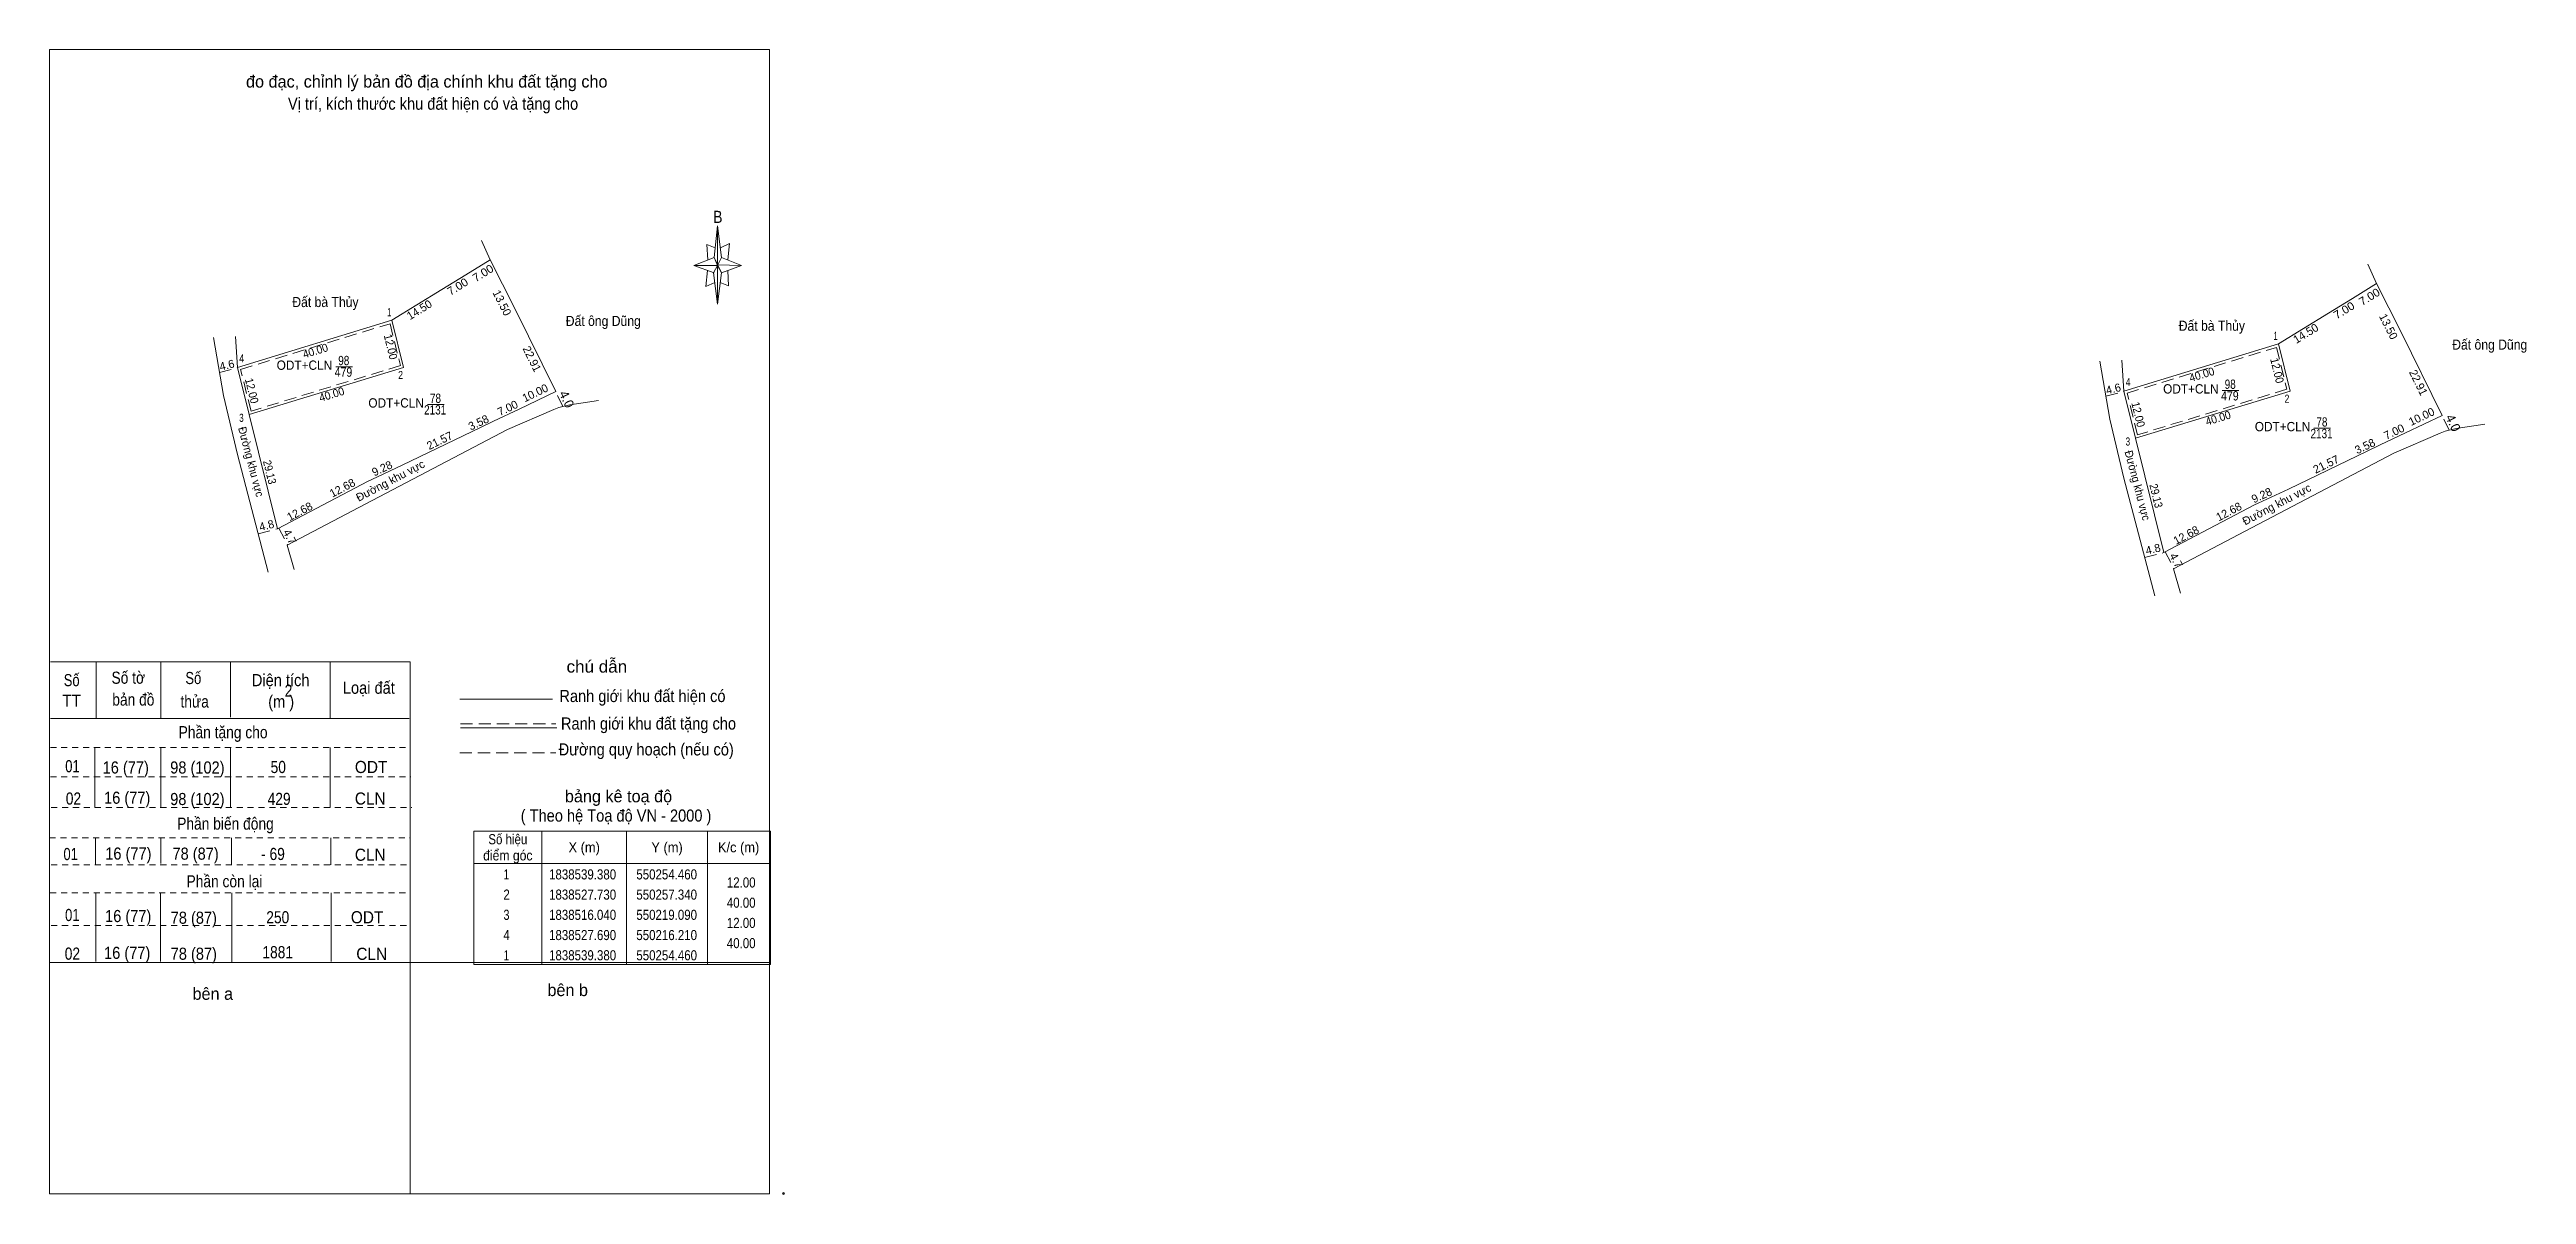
# Model space of a CAD drawing. Header units: metres. Extents: x 549703 to 552124, y 1838306 to 1838612.
# Drawn here: x 549703 to 550316, y 1838329 to 1838612 of the extents above; entities that cross this region are included whole.
import ezdxf
from ezdxf.enums import TextEntityAlignment as Align

# ---------------------------------------------------------------- set-up
doc = ezdxf.new("R2010")
doc.units = ezdxf.units.M
doc.header["$PDMODE"] = 32
doc.header["$PDSIZE"] = 0.5
doc.linetypes.add('MEDIUM_DASHED', pattern=[4.5, 3, -1.5])
doc.linetypes.add('SHORT_DASHED', pattern=[2.7, 1.5, -1.2])
for name, color, linetype, lineweight in [('1', 7, 'SHORT_DASHED', 13), ('5', 7, 'Continuous', 13), ('63', 7, 'Continuous', 13), ('7', 7, 'Continuous', 13)]:
    doc.layers.add(name, color=color, linetype=linetype, lineweight=lineweight)

msp = doc.modelspace()

# ---------------------------------------------------------------- texts
at = {"layer": '1'}
for s, height, width, p in [('1', 2, 0.65, (549787.025, 1838546.24)), ('1', 2, 0.65, (550253.765, 1838540.38)), ('4', 2, 0.8, (549750.535, 1838534.81)), ('2', 2, 0.8, (549789.84, 1838530.7)), ('4', 2, 0.8, (550217.275, 1838528.95)), ('2', 2, 0.8, (550256.58, 1838524.84)), ('3', 2, 0.75, (549750.47, 1838520.11)), ('3', 2, 0.75, (550217.21, 1838514.25)), ('2', 3, 0.85, (549762.12, 1838452.14))]:
    msp.add_text(s, height=height, dxfattribs=dict(at, width=width)).set_placement(p, align=Align.CENTER)
for s, p in [('bên a', (549743.385, 1838377.18)), ('bên b', (549831.195, 1838378.1))]:
    msp.add_text(s, height=3, dxfattribs=at).set_placement(p, align=Align.CENTER)
at = {"layer": '5'}
for s, p in [('đo đạc, chỉnh lý bản đồ địa chính khu đất tặng cho', (549796.32, 1838602.78)), ('bảng kê toạ độ', (549843.765, 1838426.03))]:
    msp.add_text(s, height=3, dxfattribs=at).set_placement(p, align=Align.CENTER)
for s, width, p in [('Vị trí, kích thước khu đất hiện có và tặng cho', 0.9, (549797.88, 1838597.3)), ('B', 0.85, (549868.35, 1838569.3)), ('Số', 0.8, (549708.47, 1838454.74)), ('Số tờ', 0.85, (549722.475, 1838455.34)), ('Số', 0.8, (549738.57, 1838455.26)), ('Diện tích', 0.9, (549760.18, 1838454.74)), ('chú dẫn', 1.05, (549838.405, 1838458.1)), ('TT', 0.95, (549708.485, 1838449.66)), ('bản đồ', 0.85, (549723.725, 1838449.94)), ('thửa', 0.85, (549738.895, 1838449.46)), ('(m )', 0.9, (549760.305, 1838449.46)), ('Loại đất', 0.9, (549781.995, 1838452.86)), ('Ranh giới khu đất hiện có ', 0.9, (549850.185, 1838450.82)), ('Phần tặng cho', 0.85, (549745.935, 1838441.86)), ('Ranh giới khu đất tặng cho', 0.9, (549851.185, 1838444.02)), ('Đường quy hoạch (nếu có)', 0.9, (549850.62, 1838437.62)), ('01', 0.8, (549708.66, 1838433.46)), ('16 (77)', 0.9, (549721.845, 1838433.14)), ('98 (102)', 0.9, (549739.57, 1838433.14)), ('50', 0.85, (549759.58, 1838433.26)), ('ODT', 0.95, (549782.56, 1838433.26)), ('02', 0.85, (549708.905, 1838425.46)), ('16 (77)', 0.9, (549722.205, 1838425.66)), ('98 (102)', 0.9, (549739.57, 1838425.34)), ('429', 0.85, (549759.79, 1838425.38)), ('CLN', 0.95, (549782.34, 1838425.46)), ('Phần biến động', 0.85, (549746.52, 1838419.26)), ('( Theo hệ Toạ độ VN - 2000 )', 0.9, (549843.155, 1838421.25)), ('01', 0.8, (549708.22, 1838411.73)), ('16 (77)', 0.9, (549722.495, 1838411.85)), ('78 (87)', 0.9, (549739.125, 1838411.83)), ('- 69', 0.85, (549758.275, 1838411.75)), ('CLN', 0.95, (549782.34, 1838411.56)), ('Phần còn lại', 0.85, (549746.265, 1838405)), ('01', 0.8, (549708.62, 1838396.66)), ('16 (77)', 0.9, (549722.455, 1838396.4)), ('78 (87)', 0.9, (549738.685, 1838395.98)), ('250', 0.85, (549759.46, 1838396.1)), ('ODT', 0.95, (549781.56, 1838396.1)), ('02', 0.85, (549708.645, 1838387.1)), ('16 (77)', 0.9, (549722.205, 1838387.3)), ('78 (87)', 0.9, (549738.685, 1838387.08)), ('1881', 0.85, (549759.445, 1838387.46)), ('CLN', 0.95, (549782.7, 1838387.06))]:
    msp.add_text(s, height=3, dxfattribs=dict(at, width=width)).set_placement(p, align=Align.CENTER)
at = {"layer": '63'}
for s, rotation, width, p in [('7.00', 31.624, 1.05, (549804.481, 1838552.703)), ('7.00', 31.624, 1.05, (549810.761, 1838556.043)), ('7.00', 31.624, 1.05, (550271.221, 1838546.843)), ('7.00', 31.624, 1.05, (550277.501, 1838550.183)), ('40.00', 16.994, 0.95, (549769.048, 1838536.728)), ('12.00', 283.886, 0.95, (549786.426, 1838538.43)), ('12.00', 283.886, 0.95, (549752.066, 1838527.56)), ('40.00', 16.994, 0.95, (550235.788, 1838530.868)), ('12.00', 283.886, 0.95, (550253.166, 1838532.57)), ('40.00', 16.994, 0.95, (549773.088, 1838525.948)), ('12.00', 283.886, 0.95, (550218.806, 1838521.7)), ('Đường khu vực', 284.757, 0.95, (549751.891, 1838509.995)), ('40.00', 16.994, 0.95, (550239.828, 1838520.088)), ('Đường khu vực', 284.757, 0.95, (550218.631, 1838504.135)), ('29.13', 283.927, 0.9, (549756.496, 1838507.441)), ('29.13', 283.927, 0.9, (550223.236, 1838501.581))]:
    msp.add_text(s, height=2, rotation=rotation, dxfattribs=dict(at, width=width)).set_placement(p, align=Align.CENTER)
for s, height, width, p in [('Đất bà Thủy', 2.5, 0.9, (549771.25, 1838548.5)), ('Đất ông Dũng', 2.5, 0.9, (549840, 1838543.83)), ('Đất bà Thủy', 2.5, 0.9, (550237.99, 1838542.64)), ('Đất ông Dũng', 2.5, 0.9, (550306.74, 1838537.97)), ('ODT+CLN', 2.3, 0.95, (549766.05, 1838532.98)), ('479', 2.3, 0.85, (549775.705, 1838531.26)), ('98', 2.3, 0.8, (549775.79, 1838534.13)), ('ODT+CLN', 2.3, 0.95, (549788.74, 1838523.65)), ('78', 2.3, 0.8, (549798.48, 1838524.8)), ('ODT+CLN', 2.3, 0.95, (550232.79, 1838527.12)), ('479', 2.3, 0.85, (550242.445, 1838525.4)), ('98', 2.3, 0.8, (550242.53, 1838528.27)), ('2131', 2.3, 0.8, (549798.395, 1838521.93)), ('ODT+CLN', 2.3, 0.95, (550255.48, 1838517.79)), ('78', 2.3, 0.8, (550265.22, 1838518.94)), ('2131', 2.3, 0.8, (550265.135, 1838516.07)), ('điểm góc', 2.5, 0.9, (549816.38, 1838411.65)), ('Số hiệu', 2.5, 0.85, (549816.38, 1838415.65)), ('X (m)', 2.5, 0.95, (549835.28, 1838413.65)), ('Y (m)', 2.5, 0.95, (549855.775, 1838413.65)), ('K/c (m)', 2.5, 0.95, (549873.48, 1838413.65)), (' 1', 2.5, 0.75, (549815.675, 1838406.95)), ('1838539.380', 2.5, 0.85, (549834.88, 1838406.95)), ('550254.460', 2.5, 0.85, (549855.685, 1838406.95)), (' 2', 2.5, 0.85, (549815.68, 1838401.95)), ('1838527.730', 2.5, 0.85, (549834.88, 1838401.95)), ('550257.340', 2.5, 0.85, (549855.685, 1838401.95)), (' 3', 2.5, 0.8, (549815.68, 1838396.95)), ('1838516.040', 2.5, 0.85, (549834.88, 1838396.95)), ('550219.090', 2.5, 0.85, (549855.685, 1838396.95)), (' 4', 2.5, 0.85, (549815.675, 1838391.95)), ('1838527.690', 2.5, 0.85, (549834.88, 1838391.95)), ('550216.210', 2.5, 0.85, (549855.685, 1838391.95)), (' 1', 2.5, 0.75, (549815.675, 1838386.95)), ('1838539.380', 2.5, 0.85, (549834.88, 1838386.95)), ('550254.460', 2.5, 0.85, (549855.685, 1838386.95))]:
    msp.add_text(s, height=height, dxfattribs=dict(at, width=width)).set_placement(p, align=Align.CENTER)
for s, height, rotation, p in [('14.50', 2, 31.574, (549795.011, 1838546.975)), ('13.50', 2, 296.812, (549814.058, 1838549.096)), ('14.50', 2, 31.574, (550261.751, 1838541.115)), ('13.50', 2, 296.812, (550280.798, 1838543.236)), ('22.91', 2, 296.274, (549821.455, 1838535.253)), ('4.6', 2, 13.976, (549747.113, 1838533.184)), ('22.91', 2, 296.274, (550288.195, 1838529.393)), ('7.00', 2, 25.467, (549816.77, 1838522.622)), ('10.00', 2, 25.515, (549823.574, 1838526.368)), ('4.0', 2.3, 295.56, (549829.908, 1838525.211)), ('4.6', 2, 13.976, (550213.853, 1838527.324)), ('3.58', 2, 25.491, (549809.56, 1838519.048)), ('7.00', 2, 25.467, (550283.51, 1838516.762)), ('10.00', 2, 25.515, (550290.314, 1838520.508)), ('4.0', 2.3, 295.56, (550296.648, 1838519.351)), ('21.57', 2, 25.721, (549799.941, 1838514.575)), ('3.58', 2, 25.491, (550276.3, 1838513.188)), ('Đường khu vực', 2, 27.7, (549787.765, 1838504.686)), ('9.28', 2, 24.988, (549785.688, 1838507.691)), ('21.57', 2, 25.721, (550266.681, 1838508.715)), ('12.68', 2, 27.777, (549765.354, 1838497.072)), ('12.68', 2, 27.737, (549775.915, 1838502.89)), ('12.68', 2, 27.737, (550242.655, 1838497.03)), ('Đường khu vực', 2, 27.7, (550254.505, 1838498.826)), ('9.28', 2, 25.017, (550250.747, 1838501.043)), ('4.8', 2, 13.979, (549756.933, 1838493.537)), ('12.68', 2, 27.777, (550232.094, 1838491.212)), ('4.7', 2, 297.821, (549761.545, 1838491.232)), ('4.8', 2, 13.979, (550223.673, 1838487.677)), ('4.7', 2, 297.821, (550228.283, 1838485.377))]:
    msp.add_text(s, height=height, rotation=rotation, dxfattribs=at).set_placement(p, align=Align.CENTER)
at = {"layer": '63', "width": 0.85}
for s, p in [('40.00', (549877.68, 1838399.95)), ('12.00', (549877.68, 1838404.95)), ('12.00', (549877.68, 1838394.95)), ('40.00', (549877.68, 1838389.95))]:
    msp.add_text(s, height=2.5, dxfattribs=at).set_placement(p, align=Align.RIGHT)

# ---------------------------------------------------------------- linework, layer by layer
at = {"layer": '1', "linetype": 'Continuous'}
msp.add_line((549703.19, 1838446.74), (549791.99, 1838446.74), dxfattribs=at)
at = {"layer": '1'}
for p, q in [((549703.19, 1838439.54), (549791.99, 1838439.54)), ((549703.19, 1838432.34), (549792.39, 1838432.34)), ((549703.39, 1838424.74), (549792.59, 1838424.74)), ((549702.99, 1838417.26), (549792.19, 1838417.26)), ((549703.39, 1838410.54), (549791.69, 1838410.54)), ((549703.13, 1838403.66), (549791.45, 1838403.66)), ((549703.37, 1838395.56), (549791.69, 1838395.56))]:
    msp.add_line(p, q, dxfattribs=at)
at = {"layer": '1', "linetype": 'Continuous'}
msp.add_lwpolyline([(549703.01, 1838612.18), (549881.09, 1838612.18), (549881.09, 1838329.18), (549703.01, 1838329.18)], close=True, dxfattribs=at)
at = {"layer": '1', "linetype": 'MEDIUM_DASHED'}
for points in [[(549787.23, 1838544.39), (549789.8, 1838534.05), (549752.84, 1838522.75), (549750.27, 1838533.09)], [(550253.97, 1838538.53), (550256.54, 1838528.19), (550219.58, 1838516.89), (550217.01, 1838527.23)]]:
    msp.add_lwpolyline(points, close=True, dxfattribs=at)
at = {"layer": '5'}
for p, q in [((549867.41, 1838560.78), (549868.29, 1838568.58)), ((549867.41, 1838556.98), (549862.41, 1838558.78)), ((549869.21, 1838556.98), (549868.29, 1838549.18)), ((549869.21, 1838560.78), (549874.21, 1838558.78)), ((549870.81, 1838557.58), (549871.01, 1838553.78)), ((549871.01, 1838553.78), (549868.89, 1838554.58)), ((549703.19, 1838460.74), (549792.21, 1838460.74)), ((549714.49, 1838460.74), (549714.49, 1838446.74)), ((549730.49, 1838460.74), (549730.49, 1838446.74)), ((549747.79, 1838460.74), (549747.79, 1838447.06)), ((549772.39, 1838460.74), (549772.39, 1838446.74)), ((549792.21, 1838460.74), (549792.21, 1838329.18)), ((549804.47, 1838451.5), (549827.47, 1838451.5)), ((549714.19, 1838439.54), (549714.19, 1838424.74)), ((549730.49, 1838439.54), (549730.49, 1838424.74)), ((549747.79, 1838439.54), (549747.79, 1838424.74)), ((549772.39, 1838439.54), (549772.39, 1838424.74)), ((549804.67, 1838444.42), (549828.47, 1838444.42)), ((549714.39, 1838417.26), (549714.39, 1838410.54)), ((549730.49, 1838417.26), (549730.49, 1838410.88)), ((549747.99, 1838417.26), (549747.99, 1838410.54)), ((549772.59, 1838417.26), (549772.59, 1838410.54)), ((549714.45, 1838403.66), (549714.45, 1838386.66)), ((549730.41, 1838403.66), (549730.41, 1838386.66)), ((549748.09, 1838403.66), (549748.09, 1838386.42)), ((549772.65, 1838403.66), (549772.65, 1838386.66)), ((549703.01, 1838386.38), (549881.09, 1838386.38))]:
    msp.add_line(p, q, dxfattribs=at)
at = {"layer": '5', "linetype": 'MEDIUM_DASHED'}
for p, q in [((549804.67, 1838445.42), (549828.27, 1838445.42)), ((549804.47, 1838438.22), (549828.27, 1838438.22))]:
    msp.add_line(p, q, dxfattribs=at)
at = {"layer": '5'}
for points in [[(549868.29, 1838568.58), (549869.21, 1838560.78), (549868.29, 1838558.78)], [(549868.29, 1838558.78), (549862.41, 1838558.78), (549867.41, 1838560.78), (549869.21, 1838556.98), (549874.21, 1838558.78), (549868.29, 1838558.98)], [(549868.29, 1838558.78), (549868.29, 1838549.18), (549867.29, 1838556.98)]]:
    msp.add_lwpolyline(points, close=True, dxfattribs=at)
for points in [[(549867.69, 1838563.18), (549865.61, 1838563.98), (549865.89, 1838560.18)], [(549869.01, 1838563.18), (549871.21, 1838564.18), (549870.81, 1838560.18)], [(549868.29, 1838558.78), (549867.41, 1838560.78), (549862.41, 1838558.78)], [(549865.81, 1838557.58), (549865.41, 1838553.58), (549867.61, 1838554.58)], [(549868.29, 1838558.78), (549869.21, 1838556.98), (549874.21, 1838558.78)]]:
    msp.add_lwpolyline(points, dxfattribs=at)
msp.add_point((549884.61, 1838329.3), dxfattribs=at)
at = {"layer": '63', "linetype": 'MEDIUM_DASHED'}
for p, q in [((549745.04, 1838532.34), (549749.5, 1838533.45)), ((549829.98, 1838523.9), (549828.22, 1838527.58)), ((550211.78, 1838526.48), (550216.24, 1838527.59)), ((550296.72, 1838518.04), (550294.96, 1838521.72)), ((549754.62, 1838492.45), (549759.36, 1838493.63)), ((549759.7, 1838493.81), (549761.88, 1838489.66)), ((550226.44, 1838487.95), (550228.62, 1838483.8)), ((550221.36, 1838486.59), (550226.1, 1838487.77))]:
    msp.add_line(p, q, dxfattribs=at)
at = {"layer": '63'}
for p, q in [((549773.82, 1838533.72), (549777.92, 1838533.72)), ((550240.56, 1838527.86), (550244.66, 1838527.86)), ((549796.51, 1838524.39), (549800.61, 1838524.39)), ((550263.25, 1838518.53), (550267.35, 1838518.53)), ((549824.78, 1838418.9), (549824.78, 1838385.9)), ((549845.78, 1838418.9), (549845.78, 1838385.9)), ((549865.78, 1838418.9), (549865.78, 1838385.9)), ((549807.98, 1838410.9), (549881.38, 1838410.9))]:
    msp.add_line(p, q, dxfattribs=at)
msp.add_lwpolyline([(549807.98, 1838418.9), (549881.38, 1838418.9), (549881.38, 1838385.9), (549807.98, 1838385.9)], close=True, dxfattribs=at)
at = {"layer": '7'}
for p, q in [((549809.87, 1838564.98), (549811.99, 1838560.17)), ((550276.61, 1838559.12), (550278.73, 1838554.31)), ((549787.72, 1838545.24), (549749.47, 1838533.55)), ((549787.72, 1838545.24), (549790.6, 1838533.59)), ((549749.47, 1838533.55), (549748.98, 1838541.21)), ((550254.46, 1838539.38), (550216.21, 1838527.69)), ((550254.46, 1838539.38), (550257.34, 1838527.73)), ((549790.6, 1838533.59), (549752.35, 1838521.9)), ((550216.21, 1838527.69), (550215.72, 1838535.35)), ((549828.22, 1838527.58), (549819.19, 1838523.27)), ((550257.34, 1838527.73), (550219.09, 1838516.04)), ((549819.19, 1838523.27), (549812.87, 1838520.26)), ((550294.96, 1838521.72), (550285.93, 1838517.41)), ((550285.93, 1838517.41), (550279.61, 1838514.4)), ((549761.79, 1838489.61), (549763.52, 1838483.58)), ((550228.53, 1838483.75), (550230.26, 1838477.72))]:
    msp.add_line(p, q, dxfattribs=at)
for points in [[(549811.99, 1838560.17), (549806.03, 1838556.5), (549800.07, 1838552.83), (549787.72, 1838545.24)], [(549828.22, 1838527.58), (549818.08, 1838548.12), (549811.99, 1838560.17)], [(550278.73, 1838554.31), (550272.77, 1838550.64), (550266.81, 1838546.97), (550254.46, 1838539.38)], [(550294.96, 1838521.72), (550284.82, 1838542.26), (550278.73, 1838554.31)], [(549743.52, 1838541), (549746.04, 1838526.6), (549749.46, 1838512.06), (549757.12, 1838482.98)], [(549759.36, 1838493.63), (549752.35, 1838521.9), (549749.47, 1838533.55)], [(550210.26, 1838535.14), (550212.78, 1838520.74), (550216.2, 1838506.2), (550223.86, 1838477.12)], [(549838.8, 1838525.39), (549831.7, 1838524.3), (549829, 1838523.67), (549827.74, 1838523.16)], [(550226.1, 1838487.77), (550219.09, 1838516.04), (550216.21, 1838527.69)], [(549761.79, 1838489.61), (549779.5, 1838498.9), (549816.28, 1838518.21), (549827.74, 1838523.16)], [(549812.87, 1838520.26), (549809.64, 1838518.72), (549790.21, 1838509.36), (549782.7, 1838505.86)], [(550305.54, 1838519.53), (550298.44, 1838518.44), (550295.74, 1838517.81), (550294.48, 1838517.3)], [(550228.53, 1838483.75), (550246.24, 1838493.04), (550283.02, 1838512.35), (550294.48, 1838517.3)], [(550279.61, 1838514.4), (550276.38, 1838512.86), (550256.95, 1838503.5), (550249.44, 1838500)], [(549782.7, 1838505.86), (549781.8, 1838505.44), (549759.36, 1838493.63)], [(550249.44, 1838500), (550248.54, 1838499.58), (550226.1, 1838487.77)]]:
    msp.add_lwpolyline(points, dxfattribs=at)

msp.set_redraw_order([(e.dxf.handle, doc.entitydb.next_handle()) for e in msp.query("TEXT MTEXT ATTDEF DIMENSION ARC_DIMENSION")])  # texts and dimensions are drawn at this point

doc.saveas('drawing.dxf')
